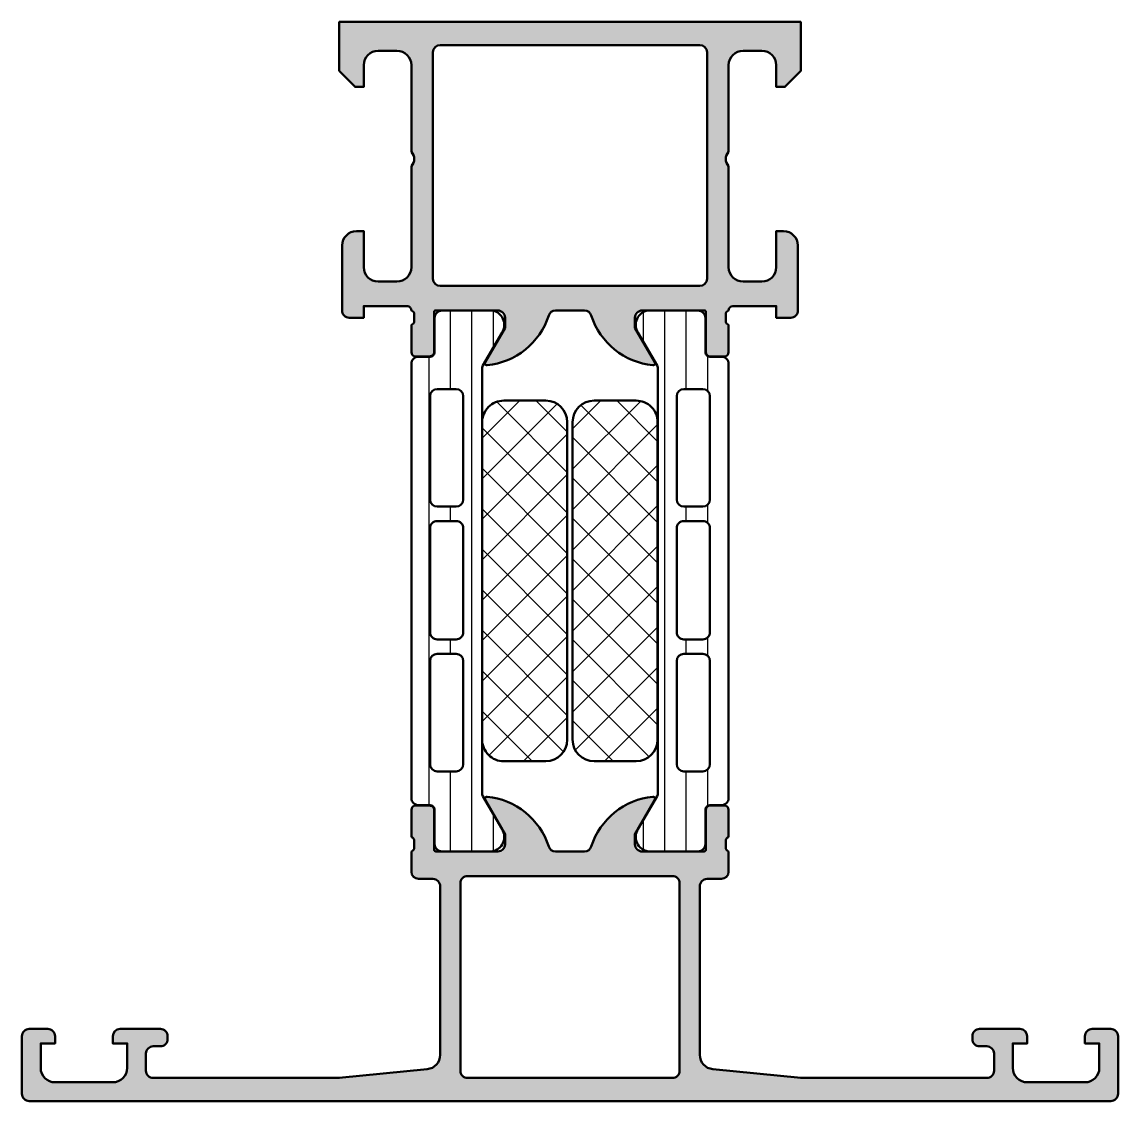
# Model space of a CAD drawing. Extents: x 0 to 76, y 0 to 74.8.
import ezdxf

# ---------------------------------------------------------------- set-up
doc = ezdxf.new("R2010")
doc.units = 0
for name, color, linetype, lineweight in [('0S-Alu contour', 7, 'Continuous', 50), ('0S-Alu hatch', 252, 'Continuous', 25), ('0S-Plastic contour', 254, 'Continuous', 50), ('0S-Plastic hatch', 253, 'Continuous', 25), ('0S-PT contour', 91, 'Continuous', 50), ('0S-PT hatch', 103, 'Continuous', 25)]:
    doc.layers.add(name, color=color, linetype=linetype, lineweight=lineweight)
pattern_1 = [(135, (0, 0), (-1.403165018917055, -1.403165018917055), []), (225, (0, 0), (1.403165018917055, -1.403165018917055), [])]
pattern_2 = [(90, (0, 0), (-1.4859, 0), [])]

# ---------------------------------------------------------------- blocks, each defined once
blk = doc.blocks.new('346730__09DBF3E1_CC81_4991_B984_7A5DB9E6FE55_')
at = {"layer": '0S-Alu hatch'}
h = blk.add_hatch(color=256, dxfattribs=at)
edge = h.paths.add_edge_path()
edge.add_arc((27.50001726245651, 15.89999831075443), 0.5, 180, 270)
edge.add_line((27.50001726245651, 15.39999831075443), (28.50000363940962, 15.39999831075443))
edge.add_ellipse((28.50000651204144, 14.90000118338623), major_axis=(-0.4999971273764468, 0), ratio=1, start_angle=179.9996708184945, end_angle=270.0003291812493, ccw=False)
edge.add_line((29.00000363940963, 14.89999831075218), (29.00000363940963, 3.20499027127995))
edge.add_ellipse((28.00001089600124, 3.204983931051991), major_axis=(-0.9999927434284908, 0), ratio=1, start_angle=95.71015032775352, end_angle=180.000363270403, ccw=False)
edge.add_line((28.0995062028862, 2.209953192422524), (22.00000363940963, 1.600002173135412))
edge.add_line((22.00000363940963, 1.600002173135412), (9.100009742925257, 1.600002173135411))
edge.add_ellipse((9.1000061035686, 2.099998533778752), major_axis=(-0.4999963606565857, 0), ratio=1, start_angle=-0.000417042864683026, end_angle=90.00041704258882, ccw=False)
edge.add_line((8.600009742925259, 2.100002173137816), (8.60000974292526, 3.300006750772133))
edge.add_ellipse((9.100012483792845, 3.300004009904548), major_axis=(-0.5000027408750968, 0), ratio=1, start_angle=270.00031407856955, end_angle=359.99968592151924, ccw=False)
edge.add_line((9.100009742925247, 3.800006750772133), (9.600009742925277, 3.80000675077213))
edge.add_arc((9.600022744060947, 4.299993749630301), 0.4999869990272051, 269.9985101408548, 360.0014625384287)
edge.add_line((10.10000974292526, 4.300006512353944), (10.10000974292526, 4.500003460595737))
edge.add_arc((9.600023542909945, 4.500017260580418), 0.4999862002057628, 359.9984185945515, 450.0015814054054)
edge.add_line((9.600009742925264, 5.000003460595736), (6.799991432378372, 5.000003460595742))
edge.add_arc((6.80004016815238, 4.499954724821733), 0.5000487381489526, 90.00558416400908, 179.994415836045)
edge.add_line((6.299991432378371, 4.500003460595269), (6.299991432378371, 4.000003460595739))
edge.add_line((6.299991432378371, 4.000003460595739), (7.299991432378371, 4.000003460595739))
edge.add_line((7.299991432378371, 4.000003460595739), (7.299991432378386, 2.300006750772145))
edge.add_ellipse((6.300038682086072, 2.299959502040722), major_axis=(-0.999952751408588, 0), ratio=1, start_angle=89.9990412742963, end_angle=180.0027072808267, ccw=False)
edge.add_line((6.300021949956525, 1.300006750772123), (2.299991432378415, 1.300006750772131))
edge.add_ellipse((2.300034610877962, 2.300049929271694), major_axis=(-1.000043179431713, 0), ratio=1, start_angle=0.00247383901108833, end_angle=89.99752616102842, ccw=False)
edge.add_line((1.299991432378399, 2.300006750771458), (1.299991432378399, 4.000003460595739))
edge.add_line((1.299991432378399, 4.000003460595739), (2.2999914323784, 4.000003460595739))
edge.add_line((2.2999914323784, 4.000003460595739), (2.299991432378399, 4.500003460595735))
edge.add_arc((1.80004220489318, 4.500054230942937), 0.4999492300631091, 359.9941815559002, 450.0023212804724)
edge.add_line((1.800021949956525, 5.000003460595742), (0.5000036394096512, 5.000003460595739))
edge.add_arc((0.5000000000529897, 4.500007099952399), 0.4999963606565855, 89.9995829574108, 180.0004170428646)
edge.add_line((3.6394096493e-06, 4.500003460593334), (3.6394096499e-06, 0.5000036394096643))
edge.add_arc((0.50000000005297, 0.5000000000529946), 0.4999963606565652, 179.9995829571354, 270.000417042593)
edge.add_line((0.5000036394096642, 3.6394096746e-06), (75.4999877249695, 3.6394096699e-06))
edge.add_arc((75.49999134281398, 0.5000000058346848), 0.4999963664381037, 269.9995854225475, 360.0004163799015)
edge.add_line((75.99998770923888, 0.5000036394083894), (75.99998770923887, 4.500003460595737))
edge.add_arc((75.49999134281397, 4.500007094170726), 0.4999963664380982, 359.9995836200985, 450.0004145774525)
edge.add_line((75.49998772496949, 5.000003460595735), (74.19996935481795, 5.000003460595734))
edge.add_arc((74.19994909988128, 4.500054230942965), 0.499949230063073, 89.99767871952562, 180.0058184440372)
edge.add_line((73.69999987239609, 4.500003460595895), (73.69999987239609, 4.000003460595735))
edge.add_line((73.69999987239609, 4.000003460595735), (74.69999987239609, 4.000003460595735))
edge.add_line((74.69999987239609, 4.000003460595735), (74.69999987239609, 2.300006750772131))
edge.add_ellipse((73.6999566938965, 2.300049929271723), major_axis=(-1.000043179431746, 0), ratio=1, start_angle=90.00247383897351, end_angle=179.9975261609891, ccw=False)
edge.add_line((73.69999987239608, 1.300006750772133), (69.69996959323656, 1.300006750772127))
edge.add_ellipse((69.699952861107, 2.299959502040739), major_axis=(-0.9999527514085998, 0), ratio=1, start_angle=-0.0027072808267121218, end_angle=90.00095872570489, ccw=False)
edge.add_line((68.70000011081467, 2.300006750772394), (68.70000011081467, 4.000003460595736))
edge.add_line((68.70000011081467, 4.000003460595736), (69.70000011081467, 4.000003460595735))
edge.add_line((69.70000011081467, 4.000003460595735), (69.70000011081467, 4.500003460595735))
edge.add_arc((69.19995137504068, 4.499954724821751), 0.5000487381489312, 0.0055841639549441, 89.99441583599162)
edge.add_line((69.20000011081468, 5.000003460595738), (66.39998132343062, 5.000003460595737))
edge.add_arc((66.39996752344592, 4.500017260580432), 0.4999862002057494, 89.99841859459237, 180.0015814054484)
edge.add_line((65.89998132343064, 4.500003460595376), (65.89998132343064, 4.300006512353515))
edge.add_arc((66.3999683222949, 4.299993749630257), 0.49998699902715, 179.9985374618205, 270.0014898591547)
edge.add_line((66.39998132343065, 3.800006750772141), (66.89998132343065, 3.800006750772126))
edge.add_ellipse((66.89997858256304, 3.300004009904529), major_axis=(-0.5000027408751092, 0), ratio=1, start_angle=180.0003140784808, end_angle=269.99968592142864, ccw=False)
edge.add_line((67.39998132343064, 3.300006750771352), (67.39998132343064, 2.100002173135411))
edge.add_ellipse((66.89998496278729, 2.09999853377876), major_axis=(-0.4999963606565962, 0), ratio=1, start_angle=89.9995829574122, end_angle=180.0004170428646, ccw=False)
edge.add_line((66.89998132343062, 1.60000217313541), (53.99998075122606, 1.600002173135409))
edge.add_line((53.99998075122606, 1.600002173135409), (47.90047818774948, 2.209953192422519))
edge.add_ellipse((47.99997349463443, 3.20498393105199), major_axis=(-0.9999927434284915, 0), ratio=1, start_angle=-0.0003632704027722866, end_angle=84.2898496722475, ccw=False)
edge.add_line((46.99998075122604, 3.204990271270584), (46.99998075122604, 14.89999831075444))
edge.add_ellipse((47.49997787859427, 14.90000118338621), major_axis=(-0.4999971273764699, 0), ratio=1, start_angle=-90.00032918124481, end_angle=0.0003291815056059022, ccw=False)
edge.add_line((47.49998075122603, 15.39999831075443), (48.5000172624565, 15.39999831075442))
edge.add_arc((48.5000172624565, 15.89999831075443), 0.5000000000000018, 270, 360)
edge.add_line((49.00001726245649, 15.89999831075443), (49.00001726245652, 17.30001831197509))
edge.add_ellipse((49.07885370899959, 17.56753890396824), major_axis=(-0.2788950563274643, 0), ratio=1, start_angle=-1.1645893740997053, end_angle=73.58012358050507, ccw=False)
edge.add_line((48.8000162624565, 17.57320731196662), (48.80001626245651, 18.02680131196664))
edge.add_ellipse((49.07888435809967, 18.03246197144371), major_axis=(-0.2789255417371365, 0), ratio=1, start_angle=-73.57540544464399, end_angle=1.1628700728887225, ccw=False)
edge.add_line((49.0000172624565, 18.30000531196664), (49.0000172624565, 20.18001631197512))
edge.add_arc((48.70001726245648, 20.18001631197512), 0.3000000000000185, 0, 90)
edge.add_line((48.70001726245648, 20.48001631197514), (47.72004294341373, 20.48001631197514))
edge.add_arc((47.72004294341373, 20.18001631197511), 0.3000000000000256, 90, 180)
edge.add_line((47.4200429434137, 20.18001631197511), (47.42004294341373, 17.42001831197514))
edge.add_ellipse((47.3000429434137, 17.42001831197514), major_axis=(-0.1200000000000187, 0), ratio=1, start_angle=90.00000000000341, end_angle=180, ccw=False)
edge.add_line((47.30004294341371, 17.30001831197512), (43.00001726245651, 17.30001831197513))
edge.add_ellipse((43.0000172624565, 17.80001831197512), major_axis=(-0.4999999999999894, 0), ratio=1, start_angle=0, end_angle=90.0000000000008, ccw=False)
edge.add_line((42.50001726245651, 17.80001831197512), (42.50001726245651, 18.50001831197514))
edge.add_line((42.50001726245651, 18.50001831197514), (43.88151272007888, 20.8928386350027))
edge.add_arc((43.76189747780823, 20.96189852732684), 0.1381197846482938, 330.0000000000029, 455.6225775507954)
edge.add_arc((44.23824050363029, 16.12340945012714), 5.000000000000175, 95.62257755079293, 162.2515836439294)
edge.add_ellipse((39.00001726245647, 17.80001831197498), major_axis=(-0.4999999999998535, 0), ratio=1, start_angle=90.00000000000409, end_angle=162.2515836439312, ccw=False)
edge.add_line((39.0000172624565, 17.30001831197513), (37.00001726245651, 17.30001831197512))
edge.add_ellipse((37.00001726245645, 17.80001831197498), major_axis=(-0.4999999999998615, 0), ratio=1, start_angle=17.74841635607612, end_angle=90.00000000000648, ccw=False)
edge.add_arc((31.76179402128263, 16.12340945012717), 5.000000000000159, 17.74841635606947, 84.37742244920562)
edge.add_arc((32.23813704710482, 20.96189852732684), 0.1381197846482989, 84.37742244920473, 209.9999999999957)
edge.add_line((32.11852180483415, 20.8928386350027), (33.50001726245651, 18.50001831197514))
edge.add_line((33.50001726245651, 18.50001831197514), (33.5000172624565, 17.80001831197513))
edge.add_ellipse((33.00001726245651, 17.80001831197512), major_axis=(-0.4999999999999929, 0), ratio=1, start_angle=90.00000000000159, end_angle=180, ccw=False)
edge.add_line((33.00001726245652, 17.30001831197513), (28.69999158149928, 17.30001831197513))
edge.add_ellipse((28.69999158149928, 17.42001831197511), major_axis=(-0.1199999999999797, 0), ratio=1, start_angle=0, end_angle=90, ccw=False)
edge.add_line((28.5799915814993, 17.42001831197511), (28.5799915814993, 20.18001631197511))
edge.add_arc((28.2799915814993, 20.1800163119751), 0.3000000000000043, 0, 90.00000000000205)
edge.add_line((28.27999158149929, 20.4800163119751), (27.30001726245652, 20.48001631197511))
edge.add_arc((27.30001726245652, 20.18001631197511), 0.2999999999999971, 90, 180)
edge.add_line((27.00001726245652, 20.18001631197511), (27.00001726245652, 18.30000531196661))
edge.add_ellipse((26.92115016681333, 18.03246197144366), major_axis=(-0.2789255417371653, 0), ratio=1, start_angle=178.8371299271117, end_angle=253.575405444643, ccw=False)
edge.add_line((27.20001826245652, 18.02680131196659), (27.20001826245652, 17.57320731196659))
edge.add_ellipse((26.92118081591348, 17.56753890396822), major_axis=(-0.2788950563274273, 0), ratio=1, start_angle=106.41987641949041, end_angle=181.1645893740988, ccw=False)
edge.add_line((27.00001726245651, 17.3000183119751), (27.00001726245651, 15.89999831075443))
edge = h.paths.add_edge_path()
edge.add_line((30.39999753589402, 2.100009802529935), (30.399997535894, 15.09999525899661))
edge.add_ellipse((30.8999946632622, 15.09999813162842), major_axis=(-0.4999971273764486, 0), ratio=1, start_angle=-90.0003291812489, end_angle=0.0003291815056059022, ccw=False)
edge.add_line((30.89999753589401, 15.59999525899662), (45.09998685474166, 15.59999525899661))
edge.add_ellipse((45.09998972737345, 15.0999981316284), major_axis=(-0.4999971273764628, 0), ratio=1, start_angle=179.9996708184945, end_angle=270.00032918124646, ccw=False)
edge.add_line((45.59998685474166, 15.09999525899435), (45.59998685474166, 2.10000980252995))
edge.add_ellipse((45.09998972737346, 2.100006929898145), major_axis=(-0.4999971273764557, 0), ratio=1, start_angle=89.99967081875269, end_angle=180.0003291815056, ccw=False)
edge.add_line((45.09998685474166, 1.600009802529941), (30.89999753589402, 1.600009802529942))
edge.add_ellipse((30.89999466326222, 2.100006929898145), major_axis=(-0.4999971273764557, 0), ratio=1, start_angle=-0.0003291815056059022, end_angle=90.00032918124731, ccw=False)
at = {"layer": '0S-Alu contour', "color": 7}
for points in [[(32.11852180483415, 20.8928386350027), (33.50001726245651, 18.50001831197514), (33.5000172624565, 17.80001831197513)], [(42.50001726245651, 17.80001831197512), (42.50001726245651, 18.50001831197514), (43.88151272007888, 20.8928386350027)], [(27.00001726245652, 20.18001631197511), (27.00001726245652, 18.30000531196661)], [(28.27999158149929, 20.4800163119751), (27.30001726245652, 20.48001631197511)], [(28.5799915814993, 17.42001831197511), (28.5799915814993, 20.18001631197511)], [(47.4200429434137, 20.18001631197511), (47.42004294341373, 17.42001831197514)], [(48.70001726245648, 20.48001631197514), (47.72004294341373, 20.48001631197514)], [(49.0000172624565, 18.30000531196664), (49.0000172624565, 20.18001631197512)], [(27.20001826245652, 18.02680131196659), (27.20001826245652, 17.57320731196659)], [(48.8000162624565, 17.57320731196662), (48.80001626245651, 18.02680131196664)], [(27.00001726245651, 17.3000183119751), (27.00001726245651, 15.89999831075443)], [(33.00001726245652, 17.30001831197513), (28.69999158149928, 17.30001831197513)], [(39.0000172624565, 17.30001831197513), (37.00001726245651, 17.30001831197512)], [(47.30004294341371, 17.30001831197512), (43.00001726245651, 17.30001831197513)], [(49.00001726245649, 15.89999831075443), (49.00001726245652, 17.30001831197509)], [(27.50001726245651, 15.39999831075443), (28.50000363940962, 15.39999831075443)], [(30.89999753589401, 15.59999525899662), (45.09998685474166, 15.59999525899661)], [(47.49998075122603, 15.39999831075443), (48.5000172624565, 15.39999831075442)], [(29.00000363940963, 14.89999831075218), (29.00000363940963, 3.20499027127995)], [(30.39999753589402, 2.100009802529935), (30.399997535894, 15.09999525899661)], [(45.59998685474166, 15.09999525899435), (45.59998685474166, 2.10000980252995)], [(46.99998075122604, 3.204990271270584), (46.99998075122604, 14.89999831075444)], [(1.800021949956525, 5.000003460595742), (0.5000036394096512, 5.000003460595739)], [(9.600009742925264, 5.000003460595736), (6.799991432378372, 5.000003460595742)], [(69.20000011081468, 5.000003460595738), (66.39998132343062, 5.000003460595737)], [(75.49998772496949, 5.000003460595735), (74.19996935481795, 5.000003460595734)], [(3.6394096493e-06, 4.500003460593334), (3.6394096499e-06, 0.5000036394096643)], [(1.299991432378399, 2.300006750771458), (1.299991432378399, 4.000003460595739), (2.2999914323784, 4.000003460595739), (2.299991432378399, 4.500003460595735)], [(6.299991432378371, 4.500003460595269), (6.299991432378371, 4.000003460595739), (7.299991432378371, 4.000003460595739), (7.299991432378386, 2.300006750772145)], [(10.10000974292526, 4.300006512353944), (10.10000974292526, 4.500003460595737)], [(65.89998132343064, 4.500003460595376), (65.89998132343064, 4.300006512353515)], [(68.70000011081467, 2.300006750772394), (68.70000011081467, 4.000003460595736), (69.70000011081467, 4.000003460595735), (69.70000011081467, 4.500003460595735)], [(73.69999987239609, 4.500003460595895), (73.69999987239609, 4.000003460595735), (74.69999987239609, 4.000003460595735), (74.69999987239609, 2.300006750772131)], [(75.99998770923888, 0.5000036394083894), (75.99998770923887, 4.500003460595737)], [(8.600009742925259, 2.100002173137816), (8.60000974292526, 3.300006750772133)], [(9.100009742925247, 3.800006750772133), (9.600009742925277, 3.80000675077213)], [(66.39998132343065, 3.800006750772141), (66.89998132343065, 3.800006750772126)], [(67.39998132343064, 3.300006750771352), (67.39998132343064, 2.100002173135411)], [(28.0995062028862, 2.209953192422524), (22.00000363940963, 1.600002173135412), (9.100009742925257, 1.600002173135411)], [(45.09998685474166, 1.600009802529941), (30.89999753589402, 1.600009802529942)], [(66.89998132343062, 1.60000217313541), (53.99998075122606, 1.600002173135409), (47.90047818774948, 2.209953192422519)], [(6.300021949956525, 1.300006750772123), (2.299991432378415, 1.300006750772131)], [(73.69999987239608, 1.300006750772133), (69.69996959323656, 1.300006750772127)], [(0.5000036394096642, 3.6394096746e-06), (75.4999877249695, 3.6394096699e-06)]]:
    blk.add_lwpolyline(points, dxfattribs=at)
for centre, radius, start, end in [((32.23813704710482, 20.96189852732684), 0.1381197846482989, 84.37742244920473, 209.9999999999957), ((31.76179402128263, 16.12340945012717), 5.000000000000159, 17.74841635606947, 84.37742244920562), ((44.23824050363029, 16.12340945012714), 5.000000000000175, 95.62257755079293, 162.2515836439294), ((43.76189747780823, 20.96189852732684), 0.1381197846482938, 330.0000000000029, 95.62257755079543), ((27.30001726245652, 20.18001631197511), 0.2999999999999971, 90, 180), ((28.2799915814993, 20.1800163119751), 0.3000000000000043, 0, 90.00000000000205), ((47.72004294341373, 20.18001631197511), 0.3000000000000256, 90, 180), ((48.70001726245648, 20.18001631197512), 0.3000000000000185, 0, 90), ((27.50001726245651, 15.89999831075443), 0.5, 180, 270), ((48.5000172624565, 15.89999831075443), 0.5000000000000018, 270, 0), ((0.5000000000529897, 4.500007099952399), 0.4999963606565855, 89.9995829574108, 180.0004170428646), ((1.80004220489318, 4.500054230942937), 0.4999492300631091, 359.9941815559002, 90.00232128047239), ((6.80004016815238, 4.499954724821733), 0.5000487381489526, 90.00558416400908, 179.994415836045), ((9.600023542909945, 4.500017260580418), 0.4999862002057628, 359.9984185945515, 90.0015814054054), ((66.39996752344592, 4.500017260580432), 0.4999862002057494, 89.99841859459237, 180.0015814054484), ((69.19995137504068, 4.499954724821751), 0.5000487381489312, 0.0055841639549441, 89.99441583599162), ((74.19994909988128, 4.500054230942965), 0.499949230063073, 89.99767871952562, 180.0058184440372), ((75.49999134281397, 4.500007094170726), 0.4999963664380982, 359.9995836200985, 90.00041457745257), ((9.600022744060947, 4.299993749630301), 0.4999869990272051, 269.9985101408548, 0.0014625384286779), ((66.3999683222949, 4.299993749630257), 0.49998699902715, 179.9985374618205, 270.0014898591547), ((0.50000000005297, 0.5000000000529946), 0.4999963606565652, 179.9995829571354, 270.000417042593), ((75.49999134281398, 0.5000000058346848), 0.4999963664381037, 269.9995854225475, 0.0004163799015656)]:
    blk.add_arc(centre, radius, start, end, dxfattribs=at)
at = {"layer": '0S-Alu contour', "color": 7, "extrusion": (0, 0, -1)}
for centre, radius, start, end in [((-26.92115016681333, 18.03246197144366), 0.2789255417371653, 106.424594555357, 181.1628700728884), ((-49.07888435809967, 18.03246197144371), 0.2789255417371365, 358.8371299271113, 73.57540544464412), ((-26.92118081591348, 17.56753890396822), 0.2788950563274273, 178.8354106259012, 253.5801235805096), ((-33.00001726245651, 17.80001831197512), 0.4999999999999929, 180, 269.9999999999984), ((-37.00001726245645, 17.80001831197498), 0.4999999999998615, 269.9999999999935, 342.2515836439239), ((-39.00001726245647, 17.80001831197498), 0.4999999999998535, 197.7484163560688, 269.9999999999959), ((-43.0000172624565, 17.80001831197512), 0.4999999999999894, 269.9999999999992, 0), ((-49.07885370899959, 17.56753890396824), 0.2788950563274643, 286.4198764194949, 1.164589374099741), ((-28.69999158149928, 17.42001831197511), 0.1199999999999797, 270, 0), ((-47.3000429434137, 17.42001831197514), 0.1200000000000188, 180, 269.9999999999966), ((-28.50000651204144, 14.90000118338623), 0.4999971273764468, 89.99967081875069, 180.0003291815056), ((-30.8999946632622, 15.09999813162842), 0.4999971273764486, 359.9996708184944, 90.00032918124892), ((-45.09998972737345, 15.0999981316284), 0.4999971273764628, 89.99967081875351, 180.0003291815056), ((-47.49997787859427, 14.90000118338621), 0.4999971273764699, 359.9996708184944, 90.00032918124487), ((-9.100012483792845, 3.300004009904548), 0.5000027408750968, 0.0003140784807261, 89.99968592143048), ((-28.00001089600124, 3.204983931051991), 0.9999927434284908, 179.999636729597, 264.2898496722465), ((-47.99997349463443, 3.20498393105199), 0.9999927434284915, 275.7101503277525, 0.0003632704029275), ((-66.89997858256304, 3.300004009904529), 0.5000027408751092, 90.00031407857134, 179.9996859215192), ((-2.300034610877962, 2.300049929271694), 1.000043179431713, 270.0024738389716, 359.9975261609889), ((-6.300038682086072, 2.299959502040722), 0.999952751408588, 179.9972927191733, 270.0009587257038), ((-69.699952861107, 2.299959502040739), 0.9999527514085998, 269.9990412742951, 0.0027072808266599), ((-73.6999566938965, 2.300049929271723), 1.000043179431746, 180.002473839011, 269.9975261610265), ((-9.1000061035686, 2.099998533778752), 0.4999963606565857, 269.9995829574112, 0.0004170428646345), ((-30.89999466326222, 2.100006929898145), 0.4999971273764557, 269.9996708187527, 0.0003291815055843), ((-45.09998972737346, 2.100006929898145), 0.4999971273764557, 179.9996708184944, 270.0003291812473), ((-66.89998496278729, 2.09999853377876), 0.4999963606565962, 179.9995829571354, 270.0004170425878)]:
    blk.add_arc(centre, radius, start, end, dxfattribs=at)
blk = doc.blocks.new('368730__99D0EAE3_1358_4265_A48F_61E203709CD6_')
at = {"layer": '0S-PT hatch'}
h = blk.add_hatch(dxfattribs=at)
h.set_pattern_fill('ANSI37', color=256, scale=0.625, angle=90, style=0)
h.set_pattern_definition(pattern_1)
edge = h.paths.add_edge_path()
edge.add_arc((39.67813817717941, 47.05124918939666), 1.500003271863912, 90.00012497558664, 179.9998750249181)
edge.add_line((38.17813490531907, 47.05125246124379), (38.17813490531908, 25.05125246125702))
edge.add_arc((39.67813713316519, 25.05125468910313), 1.500002227847757, 180.0000850908697, 269.9999149026734)
edge.add_line((39.67813490531908, 23.55125246125703), (42.5781678070825, 23.55125246125703))
edge.add_arc((42.57816780708249, 25.05125246125706), 1.500000000000014, 270.0000000000005, 360)
edge.add_line((44.0781678070825, 25.05125246125706), (44.07816780708249, 47.05125246125702))
edge.add_arc((42.5781678070825, 47.05125246125702), 1.500000000000007, 0, 90.00000000000028)
edge.add_line((42.57816780708249, 48.55125246125703), (39.67813490531907, 48.55125246125701))
at = {"layer": '0S-PT contour', "color": 7}
for points in [[(42.57816780708249, 48.55125246125703), (39.67813490531907, 48.55125246125701)], [(38.17813490531907, 47.05125246124379), (38.17813490531908, 25.05125246125702)], [(44.0781678070825, 25.05125246125706), (44.07816780708249, 47.05125246125702)], [(39.67813490531908, 23.55125246125703), (42.5781678070825, 23.55125246125703)]]:
    blk.add_lwpolyline(points, dxfattribs=at)
for centre, radius, start, end in [((39.67813817717941, 47.05124918939666), 1.500003271863912, 90.00012497558664, 179.9998750249181), ((42.5781678070825, 47.05125246125702), 1.500000000000007, 0, 90.00000000000028), ((39.67813713316519, 25.05125468910313), 1.500002227847757, 180.0000850908697, 269.9999149026734), ((42.57816780708249, 25.05125246125706), 1.500000000000014, 270.0000000000005, 0)]:
    blk.add_arc(centre, radius, start, end, dxfattribs=at)
blk = doc.blocks.new('368730__EAED56B1_6835_4B69_919C_F628F43C8F13_')
at = {"layer": '0S-PT hatch'}
h = blk.add_hatch(dxfattribs=at)
h.set_pattern_fill('ANSI37', color=256, scale=0.625, angle=90, style=0)
h.set_pattern_definition(pattern_1)
edge = h.paths.add_edge_path()
edge.add_ellipse((36.31342985209415, 47.05124918939669), major_axis=(-1.50000327186389, 0), ratio=1, start_angle=180.0001249750819, end_angle=269.99987502441417, ccw=False)
edge.add_line((37.81343312395447, 47.05125246124382), (37.81343312395446, 25.05125246125702))
edge.add_ellipse((36.31343089610836, 25.05125468910313), major_axis=(-1.500002227847757, 0), ratio=1, start_angle=90.00008509732629, end_angle=179.9999149091304, ccw=False)
edge.add_line((36.31343312395446, 23.55125246125703), (33.41340022219104, 23.55125246125703))
edge.add_ellipse((33.41340022219103, 25.05125246125702), major_axis=(-1.499999999999996, 0), ratio=1, start_angle=0, end_angle=90.00000000000028, ccw=False)
edge.add_line((31.91340022219104, 25.05125246125703), (31.91340022219105, 47.05125246125702))
edge.add_ellipse((33.41340022219104, 47.05125246125702), major_axis=(-1.499999999999992, 0), ratio=1, start_angle=269.9999999999997, end_angle=360, ccw=False)
edge.add_line((33.41340022219104, 48.55125246125702), (36.31343312395447, 48.55125246125702))
at = {"layer": '0S-PT contour', "color": 7}
for points in [[(33.41340022219104, 48.55125246125702), (36.31343312395447, 48.55125246125702)], [(31.91340022219104, 25.05125246125703), (31.91340022219105, 47.05125246125702)], [(37.81343312395447, 47.05125246124382), (37.81343312395446, 25.05125246125702)], [(36.31343312395446, 23.55125246125703), (33.41340022219104, 23.55125246125703)]]:
    blk.add_lwpolyline(points, dxfattribs=at)
at = {"layer": '0S-PT contour', "color": 7, "extrusion": (0, 0, -1)}
for centre, radius, start, end in [((-33.41340022219104, 47.05125246125702), 1.499999999999992, 0, 90.00000000000028), ((-36.31342985209415, 47.05124918939669), 1.50000327186389, 90.00012497558582, 179.9998750249181), ((-33.41340022219103, 25.05125246125702), 1.499999999999996, 269.9999999999997, 0), ((-36.31343089610836, 25.05125468910313), 1.500002227847757, 180.0000850908697, 269.9999149026737)]:
    blk.add_arc(centre, radius, start, end, dxfattribs=at)
blk = doc.blocks.new('244383__E7DCA988_B8D3_4907_9738_86E52BAB075D___B8E8E91E_ECF5_4E92_B3F4_21D725813A9F_')
at = {"layer": '0S-Plastic hatch'}
h = blk.add_hatch(dxfattribs=at)
h.set_pattern_fill('ANSI31', color=256, scale=0.4680000000000001, angle=45, style=0)
h.set_pattern_definition(pattern_2)
edge = h.paths.add_edge_path()
edge.add_line((49.00001726245651, 51.09248961053895), (49.00001726245651, 21.01001531197511))
edge.add_ellipse((48.50001994136569, 21.01001263306593), major_axis=(-0.4999973210979932, 0), ratio=1, start_angle=89.99969301797552, end_angle=180.000306982385, ccw=False)
edge.add_line((48.5000172624565, 20.51001531197512), (47.68968592912317, 20.51001531197511))
edge.add_arc((47.68968592912317, 20.21001531197512), 0.2999999999999971, 90, 180)
edge.add_line((47.38968592912317, 20.21001531197512), (47.3900178795202, 17.8100169290388))
edge.add_ellipse((46.89002190208158, 17.81001428941372), major_axis=(-0.4999959774455833, 0), ratio=1, start_angle=89.99969751881332, end_angle=180.0003024817733, ccw=False)
edge.add_line((46.89001926245651, 17.31001831197511), (43.41347776435703, 17.31001831197511))
edge.add_ellipse((43.55578841334836, 18.29983638669795), major_axis=(-0.9999960709244676, 0), ratio=1, start_angle=-32.727016099841194, end_angle=81.8183919481013, ccw=False)
edge.add_line((42.71453576435702, 18.84047131197511), (44.03300547884365, 21.12412815872537))
edge.add_arc((43.59999276201247, 21.37412813305456), 0.5000000001050631, 330.0000034034901, 360.0000599103377)
edge.add_line((44.09999276211727, 21.37412865587088), (44.099992762113, 50.72837731225781))
edge.add_arc((43.59999276223856, 50.72837678951966), 0.4999999999364182, 5.98981694121e-05, 29.99999660349559)
edge.add_line((44.03300547889577, 50.97837676381879), (42.71453576435703, 53.26203361053895))
edge.add_ellipse((43.55578841334836, 53.80266853581611), major_axis=(-0.9999960709244657, 0), ratio=1, start_angle=-81.81839194810169, end_angle=32.72701609984159, ccw=False)
edge.add_line((43.41347776435704, 54.79248661053895), (46.89001926245651, 54.79248661053895))
edge.add_ellipse((46.89002190208156, 54.29249063310031), major_axis=(-0.4999959774456046, 0), ratio=1, start_angle=179.9996975182268, end_angle=270.00030248118264, ccw=False)
edge.add_line((47.39001787952019, 54.29248799347011), (47.38968592912317, 51.89248961053895))
edge.add_arc((47.68968592912318, 51.89248961053895), 0.3000000000000114, 180, 270)
edge.add_line((47.68968592912318, 51.59248961053894), (48.5000172624565, 51.59248961053894))
edge.add_ellipse((48.5000199413657, 51.09249228944813), major_axis=(-0.4999973210979861, 0), ratio=1, start_angle=179.9996930176151, end_angle=270.00030698202534, ccw=False)
edge = h.paths.add_edge_path()
edge.add_arc((45.90006234776673, 48.85082619297349), 0.5000435613285777, 90.00499110831281, 179.9950088916195)
edge.add_line((45.40001878833542, 48.8508697524054), (45.40000352954635, 41.7008453383423))
edge.add_arc((45.90004708897768, 41.70088889777361), 0.5000435613285706, 180.0049911083805, 269.9950088916864)
edge.add_line((45.90000352954635, 41.2008453383423), (47.20001230335006, 41.2008453383423))
edge.add_arc((47.19996874391876, 41.7008888977736), 0.5000435613285635, 270.0049911083112, 359.9950088916195)
edge.add_line((47.70001230335006, 41.70084533834169), (47.70001230335006, 48.8508697524048))
edge.add_arc((47.19999997860159, 48.85085742826532), 0.5000123249003159, 0.0014122074232716, 89.99683923734149)
edge.add_line((47.20002756213912, 49.3508697524048), (45.90001878833541, 49.3508697524048))
edge = h.paths.add_edge_path()
edge.add_line((47.70001230335006, 32.50087165975343), (47.70001230335006, 39.7008453383423))
edge.add_arc((47.20006307728422, 39.70089611227647), 0.4999492286440914, 359.9941811448113, 450.0058188551451)
edge.add_line((47.20001230335006, 40.2008453383423), (45.90000352954635, 40.20084533834228))
edge.add_arc((45.89995275561218, 39.70089611227646), 0.4999492286440843, 89.99418114485324, 180.0058188552513)
edge.add_line((45.40000352954635, 39.70084533834192), (45.40000352954636, 32.50087165975379))
edge.add_arc((45.89995275561219, 32.50082088581926), 0.4999492286440843, 179.9941811447487, 270.005818855146)
edge.add_line((45.90000352954635, 32.00087165975343), (47.20001230335006, 32.00087165975344))
edge.add_arc((47.20006307728425, 32.50082088581925), 0.499949228644063, 269.9941811448507, 360.0058188551886)
edge = h.paths.add_edge_path()
edge.add_line((47.70001230335006, 23.35084581517945), (47.70001230335006, 30.50087165975343))
edge.add_arc((47.19996874391875, 30.50082810032212), 0.500043561328567, 0.0049911083804904, 89.995008891688)
edge.add_line((47.20001230335006, 31.00087165975343), (45.90000352954635, 31.00087165975344))
edge.add_arc((45.90004708897765, 30.50082810032213), 0.5000435613285635, 90.00499110831119, 179.9950088916195)
edge.add_line((45.40000352954635, 30.50087165975404), (45.40000352954635, 23.35084581517885))
edge.add_arc((45.90004708897764, 23.35088937461076), 0.5000435613285599, 180.0049911083805, 269.9950088916896)
edge.add_line((45.90000352954635, 22.85084581517946), (47.20001230335006, 22.85084581517944))
edge.add_arc((47.19996874391876, 23.35088937461075), 0.5000435613285635, 270.0049911083112, 359.9950088916195)
at = {"layer": '0S-Alu contour', "color": 7}
for points in [[(45.40001878833542, 48.8508697524054), (45.40000352954635, 41.7008453383423)], [(47.20002756213912, 49.3508697524048), (45.90001878833541, 49.3508697524048)], [(47.70001230335006, 41.70084533834169), (47.70001230335006, 48.8508697524048)], [(45.90000352954635, 41.2008453383423), (47.20001230335006, 41.2008453383423)], [(45.40000352954635, 39.70084533834192), (45.40000352954636, 32.50087165975379)], [(47.20001230335006, 40.2008453383423), (45.90000352954635, 40.20084533834228)], [(47.70001230335006, 32.50087165975343), (47.70001230335006, 39.7008453383423)], [(45.90000352954635, 32.00087165975343), (47.20001230335006, 32.00087165975344)], [(45.40000352954635, 30.50087165975404), (45.40000352954635, 23.35084581517885)], [(47.20001230335006, 31.00087165975343), (45.90000352954635, 31.00087165975344)], [(47.70001230335006, 23.35084581517945), (47.70001230335006, 30.50087165975343)], [(45.90000352954635, 22.85084581517946), (47.20001230335006, 22.85084581517944)]]:
    blk.add_lwpolyline(points, dxfattribs=at)
for centre, radius, start, end in [((45.90006234776673, 48.85082619297349), 0.5000435613285777, 90.00499110831281, 179.9950088916195), ((47.19999997860159, 48.85085742826532), 0.5000123249003159, 0.0014122074232716, 89.99683923734149), ((45.90004708897768, 41.70088889777361), 0.5000435613285706, 180.0049911083805, 269.9950088916864), ((47.19996874391876, 41.7008888977736), 0.5000435613285635, 270.0049911083112, 359.9950088916195), ((45.89995275561218, 39.70089611227646), 0.4999492286440843, 89.99418114485324, 180.0058188552513), ((47.20006307728422, 39.70089611227647), 0.4999492286440914, 359.9941811448113, 90.00581885514514), ((45.89995275561219, 32.50082088581926), 0.4999492286440843, 179.9941811447487, 270.005818855146), ((47.20006307728425, 32.50082088581925), 0.499949228644063, 269.9941811448507, 0.0058188551886833), ((45.90004708897765, 30.50082810032213), 0.5000435613285635, 90.00499110831119, 179.9950088916195), ((47.19996874391875, 30.50082810032212), 0.500043561328567, 0.0049911083804904, 89.995008891688), ((45.90004708897764, 23.35088937461076), 0.5000435613285599, 180.0049911083805, 269.9950088916896), ((47.19996874391876, 23.35088937461075), 0.5000435613285635, 270.0049911083112, 359.9950088916195)]:
    blk.add_arc(centre, radius, start, end, dxfattribs=at)
at = {"layer": '0S-Plastic contour', "color": 7}
for points in [[(43.41347776435704, 54.79248661053895), (46.89001926245651, 54.79248661053895)], [(47.39001787952019, 54.29248799347011), (47.38968592912317, 51.89248961053895)], [(44.03300547889577, 50.97837676381879), (42.71453576435703, 53.26203361053895)], [(47.68968592912318, 51.59248961053894), (48.5000172624565, 51.59248961053894)], [(49.00001726245651, 51.09248961053895), (49.00001726245651, 21.01001531197511)], [(44.09999276211727, 21.37412865587088), (44.099992762113, 50.72837731225781)], [(42.71453576435702, 18.84047131197511), (44.03300547884365, 21.12412815872537)], [(47.38968592912317, 20.21001531197512), (47.3900178795202, 17.8100169290388)], [(48.5000172624565, 20.51001531197512), (47.68968592912317, 20.51001531197511)], [(46.89001926245651, 17.31001831197511), (43.41347776435703, 17.31001831197511)]]:
    blk.add_lwpolyline(points, dxfattribs=at)
at = {"layer": '0S-Plastic contour', "color": 7, "extrusion": (0, 0, -1)}
for centre, radius, start, end in [((-43.55578841334836, 53.80266853581611), 0.9999960709244657, 327.2729839001584, 81.81839194810178), ((-46.89002190208156, 54.29249063310031), 0.4999959774456046, 89.99969751881738, 180.0003024817733), ((-48.5000199413657, 51.09249228944813), 0.4999973210979861, 89.99969301797464, 180.0003069823849), ((-48.50001994136569, 21.01001263306593), 0.4999973210979932, 179.999693017615, 270.0003069820245), ((-43.55578841334836, 18.29983638669795), 0.9999960709244676, 278.1816080518987, 32.7270160998412), ((-46.89002190208158, 17.81001428941372), 0.4999959774455833, 179.9996975182267, 270.0003024811867)]:
    blk.add_arc(centre, radius, start, end, dxfattribs=at)
at = {"layer": '0S-Plastic contour', "color": 7}
for centre, radius, start, end in [((47.68968592912318, 51.89248961053895), 0.3000000000000114, 180, 270), ((43.59999276223856, 50.72837678951966), 0.4999999999364182, 5.98981694121e-05, 29.99999660349559), ((43.59999276201247, 21.37412813305456), 0.5000000001050631, 330.0000034034901, 5.99103376539e-05), ((47.68968592912317, 20.21001531197512), 0.2999999999999971, 90, 180)]:
    blk.add_arc(centre, radius, start, end, dxfattribs=at)
blk = doc.blocks.new('244383__007CF1A8_CB5D_474A_8774_A79DA881D5DA___67619A23_01AC_4F41_A488_BA58C248EC94_')
at = {"layer": '0S-Plastic hatch'}
h = blk.add_hatch(dxfattribs=at)
h.set_pattern_fill('ANSI31', color=256, scale=0.4680000000000001, angle=45, style=0)
h.set_pattern_definition(pattern_2)
edge = h.paths.add_edge_path()
edge.add_line((27.00001726245651, 51.09248961053894), (27.00001726245651, 21.01001531197511))
edge.add_arc((27.50001458354732, 21.01001263306591), 0.4999973210979799, 179.999693017615, 270.0003069820257)
edge.add_line((27.50001726245651, 20.51001531197511), (28.31034859578985, 20.51001531197511))
edge.add_ellipse((28.31034859578984, 20.2100153119751), major_axis=(-0.3000000000000043, 0), ratio=1, start_angle=180, end_angle=269.9999999999993, ccw=False)
edge.add_line((28.61034859578984, 20.2100153119751), (28.61001664539282, 17.8100169290388))
edge.add_arc((29.11001262283144, 17.81001428941372), 0.4999959774455828, 179.9996975182267, 270.0003024811859)
edge.add_line((29.11001526245651, 17.31001831197511), (32.58655676055599, 17.31001831197511))
edge.add_arc((32.44424611156464, 18.29983638669796), 0.9999960709244758, 278.1816080518995, 392.7270160998408)
edge.add_line((33.28549876055598, 18.84047131197511), (31.96702904606937, 21.12412815872537))
edge.add_ellipse((32.4000417627998, 21.37412813302493), major_axis=(-0.5000000000000488, 0), ratio=1, start_angle=-5.991033771124421e-05, end_angle=29.999996599341785, ccw=False)
edge.add_line((31.90004176280003, 21.37412865584126), (31.90004176280002, 50.72837731225781))
edge.add_ellipse((32.40004176279982, 50.72837678948911), major_axis=(-0.5000000000000778, 0), ratio=1, start_angle=330.00000340065685, end_angle=359.9999401018306, ccw=False)
edge.add_line((31.96702904606937, 50.97837676378869), (33.28549876055598, 53.26203361053895))
edge.add_arc((32.44424611156464, 53.80266853581609), 0.9999960709244655, 327.2729839001595, 441.8183919481009)
edge.add_line((32.58655676055598, 54.79248661053894), (29.1100152624565, 54.79248661053894))
edge.add_arc((29.11001262283143, 54.29249063310034), 0.4999959774455775, 89.99969751881414, 180.0003024817733)
edge.add_line((28.61001664539282, 54.29248799347014), (28.61034859578984, 51.89248961053895))
edge.add_ellipse((28.31034859578984, 51.89248961053895), major_axis=(-0.3000000000000043, 0), ratio=1, start_angle=90, end_angle=180, ccw=False)
edge.add_line((28.31034859578984, 51.59248961053894), (27.50001726245651, 51.59248961053894))
edge.add_arc((27.50001458354731, 51.09249228944814), 0.4999973210979797, 89.99969301797381, 180.0003069823849)
edge = h.paths.add_edge_path()
edge.add_line((28.30002222156295, 41.7008453383423), (28.30002222156295, 48.8508697524048))
edge.add_ellipse((28.80003454631135, 48.85085742826537), major_axis=(-0.5000123249002697, 0), ratio=1, start_angle=270.00316076264994, end_angle=359.99858779257676, ccw=False)
edge.add_line((28.80000696277389, 49.3508697524048), (30.1000157365776, 49.3508697524048))
edge.add_ellipse((30.0999721771463, 48.85082619297349), major_axis=(-0.5000435613285635, 0), ratio=1, start_angle=180.0049911083805, end_angle=269.9950088916888, ccw=False)
edge.add_line((30.60001573657761, 48.85086975240541), (30.60003099536667, 41.70084533834169))
edge.add_ellipse((30.09998743593536, 41.7008888977736), major_axis=(-0.5000435613285599, 0), ratio=1, start_angle=90.00499110831078, end_angle=179.9950088916196, ccw=False)
edge.add_line((30.10003099536667, 41.2008453383423), (28.80002222156296, 41.2008453383423))
edge.add_ellipse((28.80006578099426, 41.7008888977736), major_axis=(-0.5000435613285641, 0), ratio=1, start_angle=0.004991108380522746, end_angle=89.99500889168883, ccw=False)
edge = h.paths.add_edge_path()
edge.add_line((28.30002222156295, 32.50087165975343), (28.30002222156295, 39.7008453383423))
edge.add_ellipse((28.79997144762877, 39.70089611227648), major_axis=(-0.4999492286440736, 0), ratio=1, start_angle=-90.00581885514828, end_angle=0.005818855188692851, ccw=False)
edge.add_line((28.80002222156296, 40.2008453383423), (30.10003099536667, 40.20084533834229))
edge.add_ellipse((30.10008176930086, 39.70089611227649), major_axis=(-0.4999492286440643, 0), ratio=1, start_angle=179.9941811447488, end_angle=270.0058188551492, ccw=False)
edge.add_line((30.60003099536667, 39.70084533834196), (30.60003099536667, 32.50087165975377))
edge.add_ellipse((30.10008176930086, 32.50082088581924), major_axis=(-0.4999492286440648, 0), ratio=1, start_angle=89.99418114485081, end_angle=180.0058188552513, ccw=False)
edge.add_line((30.10003099536667, 32.00087165975343), (28.80002222156296, 32.00087165975343))
edge.add_ellipse((28.79997144762877, 32.50082088581924), major_axis=(-0.4999492286440654, 0), ratio=1, start_angle=-0.005818855188579164, end_angle=90.0058188551489, ccw=False)
edge = h.paths.add_edge_path()
edge.add_line((28.30002222156295, 23.35084581517945), (28.30002222156295, 30.50087165975343))
edge.add_ellipse((28.80006578099426, 30.50082810032213), major_axis=(-0.5000435613285635, 0), ratio=1, start_angle=270.0049911083112, end_angle=359.9950088916195, ccw=False)
edge.add_line((28.80002222156296, 31.00087165975343), (30.10003099536667, 31.00087165975343))
edge.add_ellipse((30.09998743593536, 30.50082810032213), major_axis=(-0.5000435613285635, 0), ratio=1, start_angle=180.0049911083805, end_angle=269.9950088916888, ccw=False)
edge.add_line((30.60003099536667, 30.50087165975404), (30.60003099536666, 23.35084581517885))
edge.add_ellipse((30.09998743593536, 23.35088937461076), major_axis=(-0.5000435613285616, 0), ratio=1, start_angle=90.00499110831117, end_angle=179.9950088916196, ccw=False)
edge.add_line((30.10003099536667, 22.85084581517946), (28.80002222156296, 22.85084581517946))
edge.add_ellipse((28.80006578099426, 23.35088937461076), major_axis=(-0.5000435613285628, 0), ratio=1, start_angle=0.004991108380522746, end_angle=89.99500889168883, ccw=False)
at = {"layer": '0S-Alu contour', "color": 7}
for points in [[(28.30002222156295, 41.7008453383423), (28.30002222156295, 48.8508697524048)], [(28.80000696277389, 49.3508697524048), (30.1000157365776, 49.3508697524048)], [(30.60001573657761, 48.85086975240541), (30.60003099536667, 41.70084533834169)], [(30.10003099536667, 41.2008453383423), (28.80002222156296, 41.2008453383423)], [(28.30002222156295, 32.50087165975343), (28.30002222156295, 39.7008453383423)], [(28.80002222156296, 40.2008453383423), (30.10003099536667, 40.20084533834229)], [(30.60003099536667, 39.70084533834196), (30.60003099536667, 32.50087165975377)], [(30.10003099536667, 32.00087165975343), (28.80002222156296, 32.00087165975343)], [(28.30002222156295, 23.35084581517945), (28.30002222156295, 30.50087165975343)], [(28.80002222156296, 31.00087165975343), (30.10003099536667, 31.00087165975343)], [(30.60003099536667, 30.50087165975404), (30.60003099536666, 23.35084581517885)], [(30.10003099536667, 22.85084581517946), (28.80002222156296, 22.85084581517946)]]:
    blk.add_lwpolyline(points, dxfattribs=at)
at = {"layer": '0S-Alu contour', "color": 7, "extrusion": (0, 0, -1)}
for centre, radius, start, end in [((-28.80003454631135, 48.85085742826537), 0.5000123249002697, 0.0014122074232716, 89.99683923735004), ((-30.0999721771463, 48.85082619297349), 0.5000435613285635, 90.00499110831119, 179.9950088916195), ((-28.80006578099426, 41.7008888977736), 0.5000435613285641, 270.0049911083112, 359.9950088916195), ((-30.09998743593536, 41.7008888977736), 0.5000435613285599, 180.0049911083805, 269.9950088916892), ((-28.79997144762877, 39.70089611227648), 0.4999492286440736, 359.9941811448113, 90.0058188551484), ((-30.10008176930086, 39.70089611227649), 0.4999492286440643, 89.99418114485078, 180.0058188552513), ((-28.79997144762877, 32.50082088581924), 0.4999492286440654, 269.9941811448511, 0.0058188551886833), ((-30.10008176930086, 32.50082088581924), 0.4999492286440648, 179.9941811447487, 270.0058188551492), ((-28.80006578099426, 30.50082810032213), 0.5000435613285635, 0.0049911083804904, 89.99500889168881), ((-30.09998743593536, 30.50082810032213), 0.5000435613285635, 90.00499110831119, 179.9950088916195), ((-28.80006578099426, 23.35088937461076), 0.5000435613285628, 270.0049911083112, 359.9950088916195), ((-30.09998743593536, 23.35088937461076), 0.5000435613285616, 180.0049911083805, 269.9950088916888)]:
    blk.add_arc(centre, radius, start, end, dxfattribs=at)
at = {"layer": '0S-Plastic contour', "color": 7}
for points in [[(32.58655676055598, 54.79248661053894), (29.1100152624565, 54.79248661053894)], [(28.61001664539282, 54.29248799347014), (28.61034859578984, 51.89248961053895)], [(31.96702904606937, 50.97837676378869), (33.28549876055598, 53.26203361053895)], [(27.00001726245651, 51.09248961053894), (27.00001726245651, 21.01001531197511)], [(28.31034859578984, 51.59248961053894), (27.50001726245651, 51.59248961053894)], [(31.90004176280003, 21.37412865584126), (31.90004176280002, 50.72837731225781)], [(33.28549876055598, 18.84047131197511), (31.96702904606937, 21.12412815872537)], [(27.50001726245651, 20.51001531197511), (28.31034859578985, 20.51001531197511)], [(28.61034859578984, 20.2100153119751), (28.61001664539282, 17.8100169290388)], [(29.11001526245651, 17.31001831197511), (32.58655676055599, 17.31001831197511)]]:
    blk.add_lwpolyline(points, dxfattribs=at)
for centre, radius, start, end in [((29.11001262283143, 54.29249063310034), 0.4999959774455775, 89.99969751881414, 180.0003024817733), ((32.44424611156464, 53.80266853581609), 0.9999960709244655, 327.2729839001595, 81.81839194810091), ((27.50001458354731, 51.09249228944814), 0.4999973210979797, 89.99969301797381, 180.0003069823849), ((27.50001458354732, 21.01001263306591), 0.4999973210979799, 179.999693017615, 270.0003069820257), ((32.44424611156464, 18.29983638669796), 0.9999960709244758, 278.1816080518995, 32.7270160998408), ((29.11001262283144, 17.81001428941372), 0.4999959774455828, 179.9996975182267, 270.0003024811859)]:
    blk.add_arc(centre, radius, start, end, dxfattribs=at)
at = {"layer": '0S-Plastic contour', "color": 7, "extrusion": (0, 0, -1)}
for centre, radius, start, end in [((-28.31034859578984, 51.89248961053895), 0.3000000000000043, 180, 270), ((-32.40004176279982, 50.72837678948911), 0.5000000000000778, 5.98981694121e-05, 29.99999659934311), ((-32.4000417627998, 21.37412813302493), 0.5000000000000488, 330.0000034006582, 5.99103376539e-05), ((-28.31034859578984, 20.2100153119751), 0.3000000000000043, 90.00000000000067, 180)]:
    blk.add_arc(centre, radius, start, end, dxfattribs=at)
blk = doc.blocks.new('346720__B9BCD734_5FC4_43A4_AE21_6D21FDC1B70D_')
at = {"layer": '0S-Alu hatch'}
h = blk.add_hatch(color=256, dxfattribs=at)
edge = h.paths.add_edge_path()
edge.add_line((21.99997015381813, 71.39996800422595), (23.09994573975565, 70.29999217986988))
edge.add_line((23.09994573975565, 70.29999217986988), (23.69992132569314, 70.29999217986988))
edge.add_line((23.69992132569314, 70.29999217986988), (23.69992132569314, 71.80045018196031))
edge.add_ellipse((24.70000772496869, 71.80035615260196), major_axis=(-1.00008640369593, 0), ratio=1, start_angle=270.00494988615924, end_angle=359.99461298015063, ccw=False)
edge.add_line((24.69992132569315, 72.8004425525658), (25.99997015381814, 72.8004425525658))
edge.add_ellipse((25.9999153451299, 71.8003877442666), major_axis=(-1.00005480980111, 0), ratio=1, start_angle=180.002703004082, end_angle=269.99685986559155, ccw=False)
edge.add_line((26.99997015381814, 71.80043492317323), (26.99997015381814, 65.79999599456714))
edge.add_ellipse((26.47513081349977, 65.29999599456714), major_axis=(-0.7248836686985138, 0), ratio=1, start_angle=136.388423263687, end_angle=223.611576736313, ccw=False)
edge.add_line((26.99997015381814, 64.79999599456714), (26.99997015381814, 57.79999694824145))
edge.add_ellipse((25.99991135608917, 57.80005574597042), major_axis=(-1.000058799457453, 0), ratio=1, start_angle=90.0033686636412, end_angle=179.996631336242, ccw=False)
edge.add_line((25.99997015381814, 56.79999694824146), (24.69992132569314, 56.79999694824146))
edge.add_ellipse((24.70000879626209, 57.8000844188104), major_axis=(-1.000087474394165, 0), ratio=1, start_angle=0.005011256110094564, end_angle=89.99498874391799, ccw=False)
edge.add_line((23.69992132569314, 57.79999694824096), (23.69992132569314, 60.29999599456714))
edge.add_line((23.69992132569314, 60.29999599456714), (23.19992132569313, 60.29999599456714))
edge.add_arc((23.20000879626209, 59.2999085239982), 1.000087474394163, 90.00501125608243, 179.9949887438899)
edge.add_line((22.19992132569314, 59.29999599456763), (22.1999823608494, 54.79999694824146))
edge.add_arc((22.69995162022874, 54.79997383660446), 0.499969259913529, 179.9973514386468, 270.0035228322333)
edge.add_line((22.69998236084941, 54.30000457763598), (23.69998236084938, 54.29999694824147))
edge.add_line((23.69998236084938, 54.29999694824147), (23.69998236084938, 55.09999237060474))
edge.add_line((23.69998236084938, 55.09999237060474), (26.70034399415018, 55.09999237060474))
edge.add_ellipse((26.70034399415019, 54.79999966585628), major_axis=(-0.2999927047484547, 0), ratio=1, start_angle=180, end_angle=270.00000000000273, ccw=False)
edge.add_ellipse((26.92150025235561, 54.5324790738632), major_axis=(-0.2788950563274072, 0), ratio=1, start_angle=178.8354106259013, end_angle=253.5801235805062, ccw=False)
edge.add_line((27.20033769889862, 54.52681066586482), (27.20033769889862, 54.07321666586479))
edge.add_ellipse((26.92146960325547, 54.06755600638772), major_axis=(-0.278925541737133, 0), ratio=1, start_angle=106.42459455535291, end_angle=181.1628700728897, ccw=False)
edge.add_line((27.00033669889862, 53.8000126658648), (27.00033669889863, 51.92000166585629))
edge.add_arc((27.30033669889863, 51.92000166585629), 0.3000000000000007, 180, 270)
edge.add_line((27.30033669889863, 51.62000166585629), (28.28031101794141, 51.62000166585629))
edge.add_arc((28.28031101794142, 51.92000166585629), 0.2999999999999971, 269.9999999999993, 360)
edge.add_line((28.58031101794141, 51.92000166585629), (28.58031101794141, 54.67999966585629))
edge.add_ellipse((28.70031101794149, 54.6799996658563), major_axis=(-0.1200000000000898, 0), ratio=1, start_angle=269.0082462786528, end_angle=360, ccw=False)
edge.add_line((28.70238803835717, 54.79998168945239), (33.00034399415017, 54.7999816894524))
edge.add_ellipse((33.00034399415018, 54.2999816894524), major_axis=(-0.4999999999999929, 0), ratio=1, start_angle=180, end_angle=270.0000000000008, ccw=False)
edge.add_line((33.50034399415017, 54.29998168945239), (33.50034399415017, 53.59998168945239))
edge.add_line((33.50034399415017, 53.59998168945239), (32.11884853652781, 51.20716136642485))
edge.add_arc((32.23846377879847, 51.13810147410069), 0.1381197846482961, 149.9999999999977, 275.6225775507925)
edge.add_arc((31.76212075297637, 55.9765905513002), 5.000000000000002, 275.6225775507935, 342.2515836439299)
edge.add_ellipse((37.00034399415018, 54.29998168945238), major_axis=(-0.5000000000000127, 0), ratio=1, start_angle=270.0000000000008, end_angle=342.2515836439276, ccw=False)
edge.add_line((37.00034399415017, 54.7999816894524), (39.00034399415017, 54.7999816894524))
edge.add_ellipse((39.00034399415013, 54.29998168945241), major_axis=(-0.4999999999999858, 0), ratio=1, start_angle=197.7484163560639, end_angle=269.9999999999951, ccw=False)
edge.add_arc((44.23856723532392, 55.97659055130021), 5.000000000000007, 197.7484163560707, 264.3774224492071)
edge.add_arc((43.76222420950186, 51.13810147410069), 0.1381197846483014, 264.3774224492107, 390.0000000000023)
edge.add_line((43.88183945177252, 51.20716136642485), (42.50034399415016, 53.5999816894524))
edge.add_line((42.50034399415016, 53.5999816894524), (42.50034399415016, 54.29998168945239))
edge.add_ellipse((43.00034399415016, 54.2999816894524), major_axis=(-0.4999999999999929, 0), ratio=1, start_angle=269.9999999999992, end_angle=360, ccw=False)
edge.add_line((43.00034399415017, 54.7999816894524), (47.29829994994317, 54.7999816894524))
edge.add_ellipse((47.30037697035884, 54.67999966585629), major_axis=(-0.1200000000001009, 0), ratio=1, start_angle=180, end_angle=270.9917537213454, ccw=False)
edge.add_line((47.42037697035893, 54.67999966585629), (47.42037697035892, 51.92000166585629))
edge.add_arc((47.72037697035893, 51.92000166585629), 0.2999999999999971, 180, 270)
edge.add_line((47.72037697035893, 51.62000166585629), (48.70035128940172, 51.62000166585629))
edge.add_arc((48.70035128940172, 51.92000166585629), 0.2999999999999971, 270, 360)
edge.add_line((49.00035128940172, 51.92000166585629), (49.00035128940172, 53.8000126658648))
edge.add_ellipse((49.07921838504488, 54.06755600638775), major_axis=(-0.2789255417371579, 0), ratio=1, start_angle=-1.1628700728853119, end_angle=73.57540544464553, ccw=False)
edge.add_line((48.80035028940171, 54.0732166658648), (48.80035028940172, 54.5268106658648))
edge.add_ellipse((49.07918773594468, 54.53247907386318), major_axis=(-0.2788950563273527, 0), ratio=1, start_angle=-73.5801235805103, end_angle=1.1645893740987958, ccw=False)
edge.add_ellipse((49.30034399415019, 54.79999966585623), major_axis=(-0.2999927047485116, 0), ratio=1, start_angle=270.0000000000041, end_angle=360, ccw=False)
edge.add_line((49.30034399415017, 55.09999237060474), (52.29998774910928, 55.09999237060474))
edge.add_line((52.29998774910928, 55.09999237060474), (52.29998774910928, 54.29999694824146))
edge.add_line((52.29998774910928, 54.29999694824146), (53.29998780871392, 54.30000457763599))
edge.add_arc((53.30001853235962, 54.79997383867919), 0.4999692619872125, 269.9964791130871, 360.0026483238301)
edge.add_line((53.79998779381276, 54.79999694824246), (53.80004882896901, 59.29999599456714))
edge.add_arc((52.79996136181542, 59.29990852740965), 1.000087470978506, 0.0050110606829167, 89.9949915006661)
edge.add_line((52.80004878426552, 60.29999599456715), (52.30004878426552, 60.29999599456715))
edge.add_line((52.30004878426552, 60.29999599456715), (52.30004878426552, 57.79999694824145))
edge.add_ellipse((51.29996131369659, 57.80008441881039), major_axis=(-1.000087474394151, 0), ratio=1, start_angle=90.00501125608139, end_angle=179.99498874389, ccw=False)
edge.add_line((51.30004878426553, 56.79999694824146), (50.0000001945591, 56.79999694824146))
edge.add_ellipse((50.00005899228809, 57.80005574597044), major_axis=(-1.000058799457474, 0), ratio=1, start_angle=0.0033686637580103707, end_angle=89.996631336358, ccw=False)
edge.add_line((49.0000001945591, 57.79999694823943), (49.00000019455911, 64.79999599456714))
edge.add_ellipse((49.52483953487746, 65.29999599456714), major_axis=(-0.7248836686985038, 0), ratio=1, start_angle=-43.61157673631379, end_angle=43.61157673631379, ccw=False)
edge.add_line((49.00000019455911, 65.79999599456714), (49.00000019455911, 71.80043492317127))
edge.add_ellipse((50.00005500324735, 71.8003877442666), major_axis=(-1.000054809801103, 0), ratio=1, start_angle=270.0031401344082, end_angle=359.997296995918, ccw=False)
edge.add_line((50.0000001945591, 72.8004425525658), (51.30004878426553, 72.8004425525658))
edge.add_ellipse((51.29996238498996, 71.80035615260196), major_axis=(-1.000086403695928, 0), ratio=1, start_angle=180.0053870199847, end_angle=269.99505011383974, ccw=False)
edge.add_line((52.30004878426552, 71.80045018196121), (52.30004878426552, 70.29999217986988))
edge.add_line((52.30004878426552, 70.29999217986988), (52.90002437020302, 70.29999217986988))
edge.add_line((52.90002437020302, 70.29999217986988), (54, 71.39996800422595))
edge.add_line((54, 71.39996800422595), (54, 74.8))
edge.add_line((54, 74.8), (21.99997015381813, 74.8))
edge.add_line((21.99997015381813, 74.8), (21.99997015381813, 71.39996800422595))
edge = h.paths.add_edge_path()
edge.add_ellipse((28.99998815347482, 72.69999120329975), major_axis=(-0.500002740875127, 0), ratio=1, start_angle=270.00031407857136, end_angle=359.99968592151924, ccw=False)
edge.add_line((28.9999854126072, 73.19999394416736), (46.99998493577004, 73.19999394416737))
edge.add_ellipse((46.99998219490243, 72.69999120329976), major_axis=(-0.5000027408751199, 0), ratio=1, start_angle=180.0003140784808, end_angle=269.99968592142943, ccw=False)
edge.add_line((47.49998493577004, 72.69999394416656), (47.49998493577004, 56.99999389648443))
edge.add_ellipse((46.99998219490243, 56.99999663735125), major_axis=(-0.5000027408751199, 0), ratio=1, start_angle=90.00031407857063, end_angle=179.9996859215194, ccw=False)
edge.add_line((46.99998493577004, 56.49999389648364), (28.9999854126072, 56.49999389648364))
edge.add_ellipse((28.99998815347482, 56.99999663735126), major_axis=(-0.500002740875127, 0), ratio=1, start_angle=0.00031407848081244083, end_angle=89.9996859214279, ccw=False)
edge.add_line((28.4999854126072, 56.99999389648443), (28.4999854126072, 72.69999394416656))
at = {"layer": '0S-Alu contour', "color": 7}
for points in [[(52.30004878426552, 71.80045018196121), (52.30004878426552, 70.29999217986988), (52.90002437020302, 70.29999217986988), (54, 71.39996800422595), (54, 74.8), (21.99997015381813, 74.8), (21.99997015381813, 71.39996800422595)], [(28.9999854126072, 73.19999394416736), (46.99998493577004, 73.19999394416737)], [(24.69992132569315, 72.8004425525658), (25.99997015381814, 72.8004425525658)], [(28.4999854126072, 56.99999389648443), (28.4999854126072, 72.69999394416656)], [(47.49998493577004, 72.69999394416656), (47.49998493577004, 56.99999389648443)], [(50.0000001945591, 72.8004425525658), (51.30004878426553, 72.8004425525658)], [(21.99997015381813, 71.39996800422595), (23.09994573975565, 70.29999217986988), (23.69992132569314, 70.29999217986988), (23.69992132569314, 71.80045018196031)], [(26.99997015381814, 71.80043492317323), (26.99997015381814, 65.79999599456714)], [(49.00000019455911, 65.79999599456714), (49.00000019455911, 71.80043492317127)], [(26.99997015381814, 64.79999599456714), (26.99997015381814, 57.79999694824145)], [(49.0000001945591, 57.79999694823943), (49.00000019455911, 64.79999599456714)], [(23.69992132569314, 57.79999694824096), (23.69992132569314, 60.29999599456714), (23.19992132569313, 60.29999599456714)], [(52.80004878426552, 60.29999599456715), (52.30004878426552, 60.29999599456715), (52.30004878426552, 57.79999694824145)], [(22.19992132569314, 59.29999599456763), (22.1999823608494, 54.79999694824146)], [(53.79998779381276, 54.79999694824246), (53.80004882896901, 59.29999599456714)], [(25.99997015381814, 56.79999694824146), (24.69992132569314, 56.79999694824146)], [(46.99998493577004, 56.49999389648364), (28.9999854126072, 56.49999389648364)], [(51.30004878426553, 56.79999694824146), (50.0000001945591, 56.79999694824146)], [(22.69998236084941, 54.30000457763598), (23.69998236084938, 54.29999694824147), (23.69998236084938, 55.09999237060474), (26.70034399415018, 55.09999237060474)], [(28.70238803835717, 54.79998168945239), (33.00034399415017, 54.7999816894524)], [(37.00034399415017, 54.7999816894524), (39.00034399415017, 54.7999816894524)], [(43.00034399415017, 54.7999816894524), (47.29829994994317, 54.7999816894524)], [(49.30034399415017, 55.09999237060474), (52.29998774910928, 55.09999237060474), (52.29998774910928, 54.29999694824146), (53.29998780871392, 54.30000457763599)], [(27.20033769889862, 54.52681066586482), (27.20033769889862, 54.07321666586479)], [(28.58031101794141, 51.92000166585629), (28.58031101794141, 54.67999966585629)], [(33.50034399415017, 54.29998168945239), (33.50034399415017, 53.59998168945239), (32.11884853652781, 51.20716136642485)], [(43.88183945177252, 51.20716136642485), (42.50034399415016, 53.5999816894524), (42.50034399415016, 54.29998168945239)], [(47.42037697035893, 54.67999966585629), (47.42037697035892, 51.92000166585629)], [(48.80035028940171, 54.0732166658648), (48.80035028940172, 54.5268106658648)], [(27.00033669889862, 53.8000126658648), (27.00033669889863, 51.92000166585629)], [(49.00035128940172, 51.92000166585629), (49.00035128940172, 53.8000126658648)], [(27.30033669889863, 51.62000166585629), (28.28031101794141, 51.62000166585629)], [(47.72037697035893, 51.62000166585629), (48.70035128940172, 51.62000166585629)]]:
    blk.add_lwpolyline(points, dxfattribs=at)
at = {"layer": '0S-Alu contour', "color": 7, "extrusion": (0, 0, -1)}
for centre, radius, start, end in [((-28.99998815347482, 72.69999120329975), 0.500002740875127, 0.0003140784807261, 89.99968592142865), ((-46.99998219490243, 72.69999120329976), 0.5000027408751199, 90.00031407857054, 179.9996859215192), ((-24.70000772496869, 71.80035615260196), 1.00008640369593, 0.0053870198493499, 89.99505011384076), ((-25.9999153451299, 71.8003877442666), 1.00005480980111, 90.00314013440845, 179.997296995918), ((-50.00005500324735, 71.8003877442666), 1.000054809801103, 0.0027030040819815, 89.99685986559176), ((-51.29996238498996, 71.80035615260196), 1.000086403695928, 90.00494988616028, 179.9946129800153), ((-26.47513081349977, 65.29999599456714), 0.7248836686985141, 136.388423263687, 223.6115767363131), ((-49.52483953487746, 65.29999599456714), 0.7248836686985038, 316.3884232636862, 43.61157673631377), ((-24.70000879626209, 57.8000844188104), 1.000087474394165, 270.005011256082, 359.9949887438899), ((-25.99991135608917, 57.80005574597042), 1.000058799457453, 180.003368663758, 269.9966313363588), ((-50.00005899228809, 57.80005574597044), 1.000058799457474, 270.003368663642, 359.996631336242), ((-51.29996131369659, 57.80008441881039), 1.000087474394151, 180.0050112561101, 269.9949887439186), ((-28.99998815347482, 56.99999663735126), 0.500002740875127, 270.0003140785721, 359.9996859215192), ((-46.99998219490243, 56.99999663735125), 0.5000027408751199, 180.0003140784807, 269.9996859214294), ((-26.70034399415019, 54.79999966585628), 0.2999927047484547, 89.99999999999729, 180), ((-26.92150025235561, 54.5324790738632), 0.2788950563274072, 106.4198764194938, 181.1645893740988), ((-28.70031101794149, 54.6799996658563), 0.1200000000000898, 0, 90.99175372134721), ((-33.00034399415018, 54.2999816894524), 0.4999999999999929, 89.9999999999992, 180), ((-37.00034399415018, 54.29998168945238), 0.5000000000000127, 17.74841635607241, 89.9999999999992), ((-39.00034399415013, 54.29998168945241), 0.4999999999999858, 90.00000000000487, 162.2515836439361), ((-43.00034399415016, 54.2999816894524), 0.4999999999999929, 0, 90.00000000000081), ((-47.30037697035884, 54.67999966585629), 0.1200000000001009, 89.00824627865461, 180), ((-49.07918773594468, 54.53247907386318), 0.2788950563273527, 358.8354106259012, 73.5801235805103), ((-49.30034399415019, 54.79999966585623), 0.2999927047485116, 0, 89.99999999999594), ((-26.92146960325547, 54.06755600638772), 0.2789255417371331, 178.8371299271103, 253.5754054446471), ((-49.07921838504488, 54.06755600638775), 0.2789255417371579, 286.4245945553545, 1.162870072885284)]:
    blk.add_arc(centre, radius, start, end, dxfattribs=at)
at = {"layer": '0S-Alu contour', "color": 7}
for centre, radius, start, end in [((23.20000879626209, 59.2999085239982), 1.000087474394163, 90.00501125608243, 179.9949887438899), ((52.79996136181542, 59.29990852740965), 1.000087470978506, 0.0050110606829167, 89.9949915006661), ((22.69995162022874, 54.79997383660446), 0.499969259913529, 179.9973514386468, 270.0035228322333), ((53.30001853235962, 54.79997383867919), 0.4999692619872125, 269.9964791130871, 0.0026483238301195), ((31.76212075297637, 55.9765905513002), 5.000000000000002, 275.6225775507935, 342.2515836439299), ((44.23856723532392, 55.97659055130021), 5.000000000000007, 197.7484163560707, 264.3774224492071), ((27.30033669889863, 51.92000166585629), 0.3000000000000007, 180, 270), ((28.28031101794142, 51.92000166585629), 0.2999999999999971, 269.9999999999993, 0), ((47.72037697035893, 51.92000166585629), 0.2999999999999971, 180, 270), ((48.70035128940172, 51.92000166585629), 0.2999999999999971, 270, 0), ((32.23846377879847, 51.13810147410069), 0.1381197846482961, 149.9999999999977, 275.6225775507925), ((43.76222420950186, 51.13810147410069), 0.1381197846483014, 264.3774224492107, 30.00000000000228)]:
    blk.add_arc(centre, radius, start, end, dxfattribs=at)
blk = doc.blocks.new('368730__04DDF1AA_43C1_4841_8D72_81055CB5E6B6_')
at = {"layer": '0S-Alu contour', "color": 7}
for name in ['346720__B9BCD734_5FC4_43A4_AE21_6D21FDC1B70D_', '346730__09DBF3E1_CC81_4991_B984_7A5DB9E6FE55_']:
    blk.add_blockref(name, (0, 0), dxfattribs=at)
at = {"layer": '0S-Plastic contour', "color": 7}
for name in ['244383__007CF1A8_CB5D_474A_8774_A79DA881D5DA___67619A23_01AC_4F41_A488_BA58C248EC94_', '244383__E7DCA988_B8D3_4907_9738_86E52BAB075D___B8E8E91E_ECF5_4E92_B3F4_21D725813A9F_']:
    blk.add_blockref(name, (0, 0), dxfattribs=at)
at = {"layer": '0S-PT contour', "color": 7}
for name in ['368730__EAED56B1_6835_4B69_919C_F628F43C8F13_', '368730__99D0EAE3_1358_4265_A48F_61E203709CD6_']:
    blk.add_blockref(name, (0, 0), dxfattribs=at)

msp = doc.modelspace()

# ---------------------------------------------------------------- block references
at = {"layer": '0S-Alu contour', "color": 7}
msp.add_blockref('368730__04DDF1AA_43C1_4841_8D72_81055CB5E6B6_', (0, 0), dxfattribs=at)

doc.saveas('drawing.dxf')
